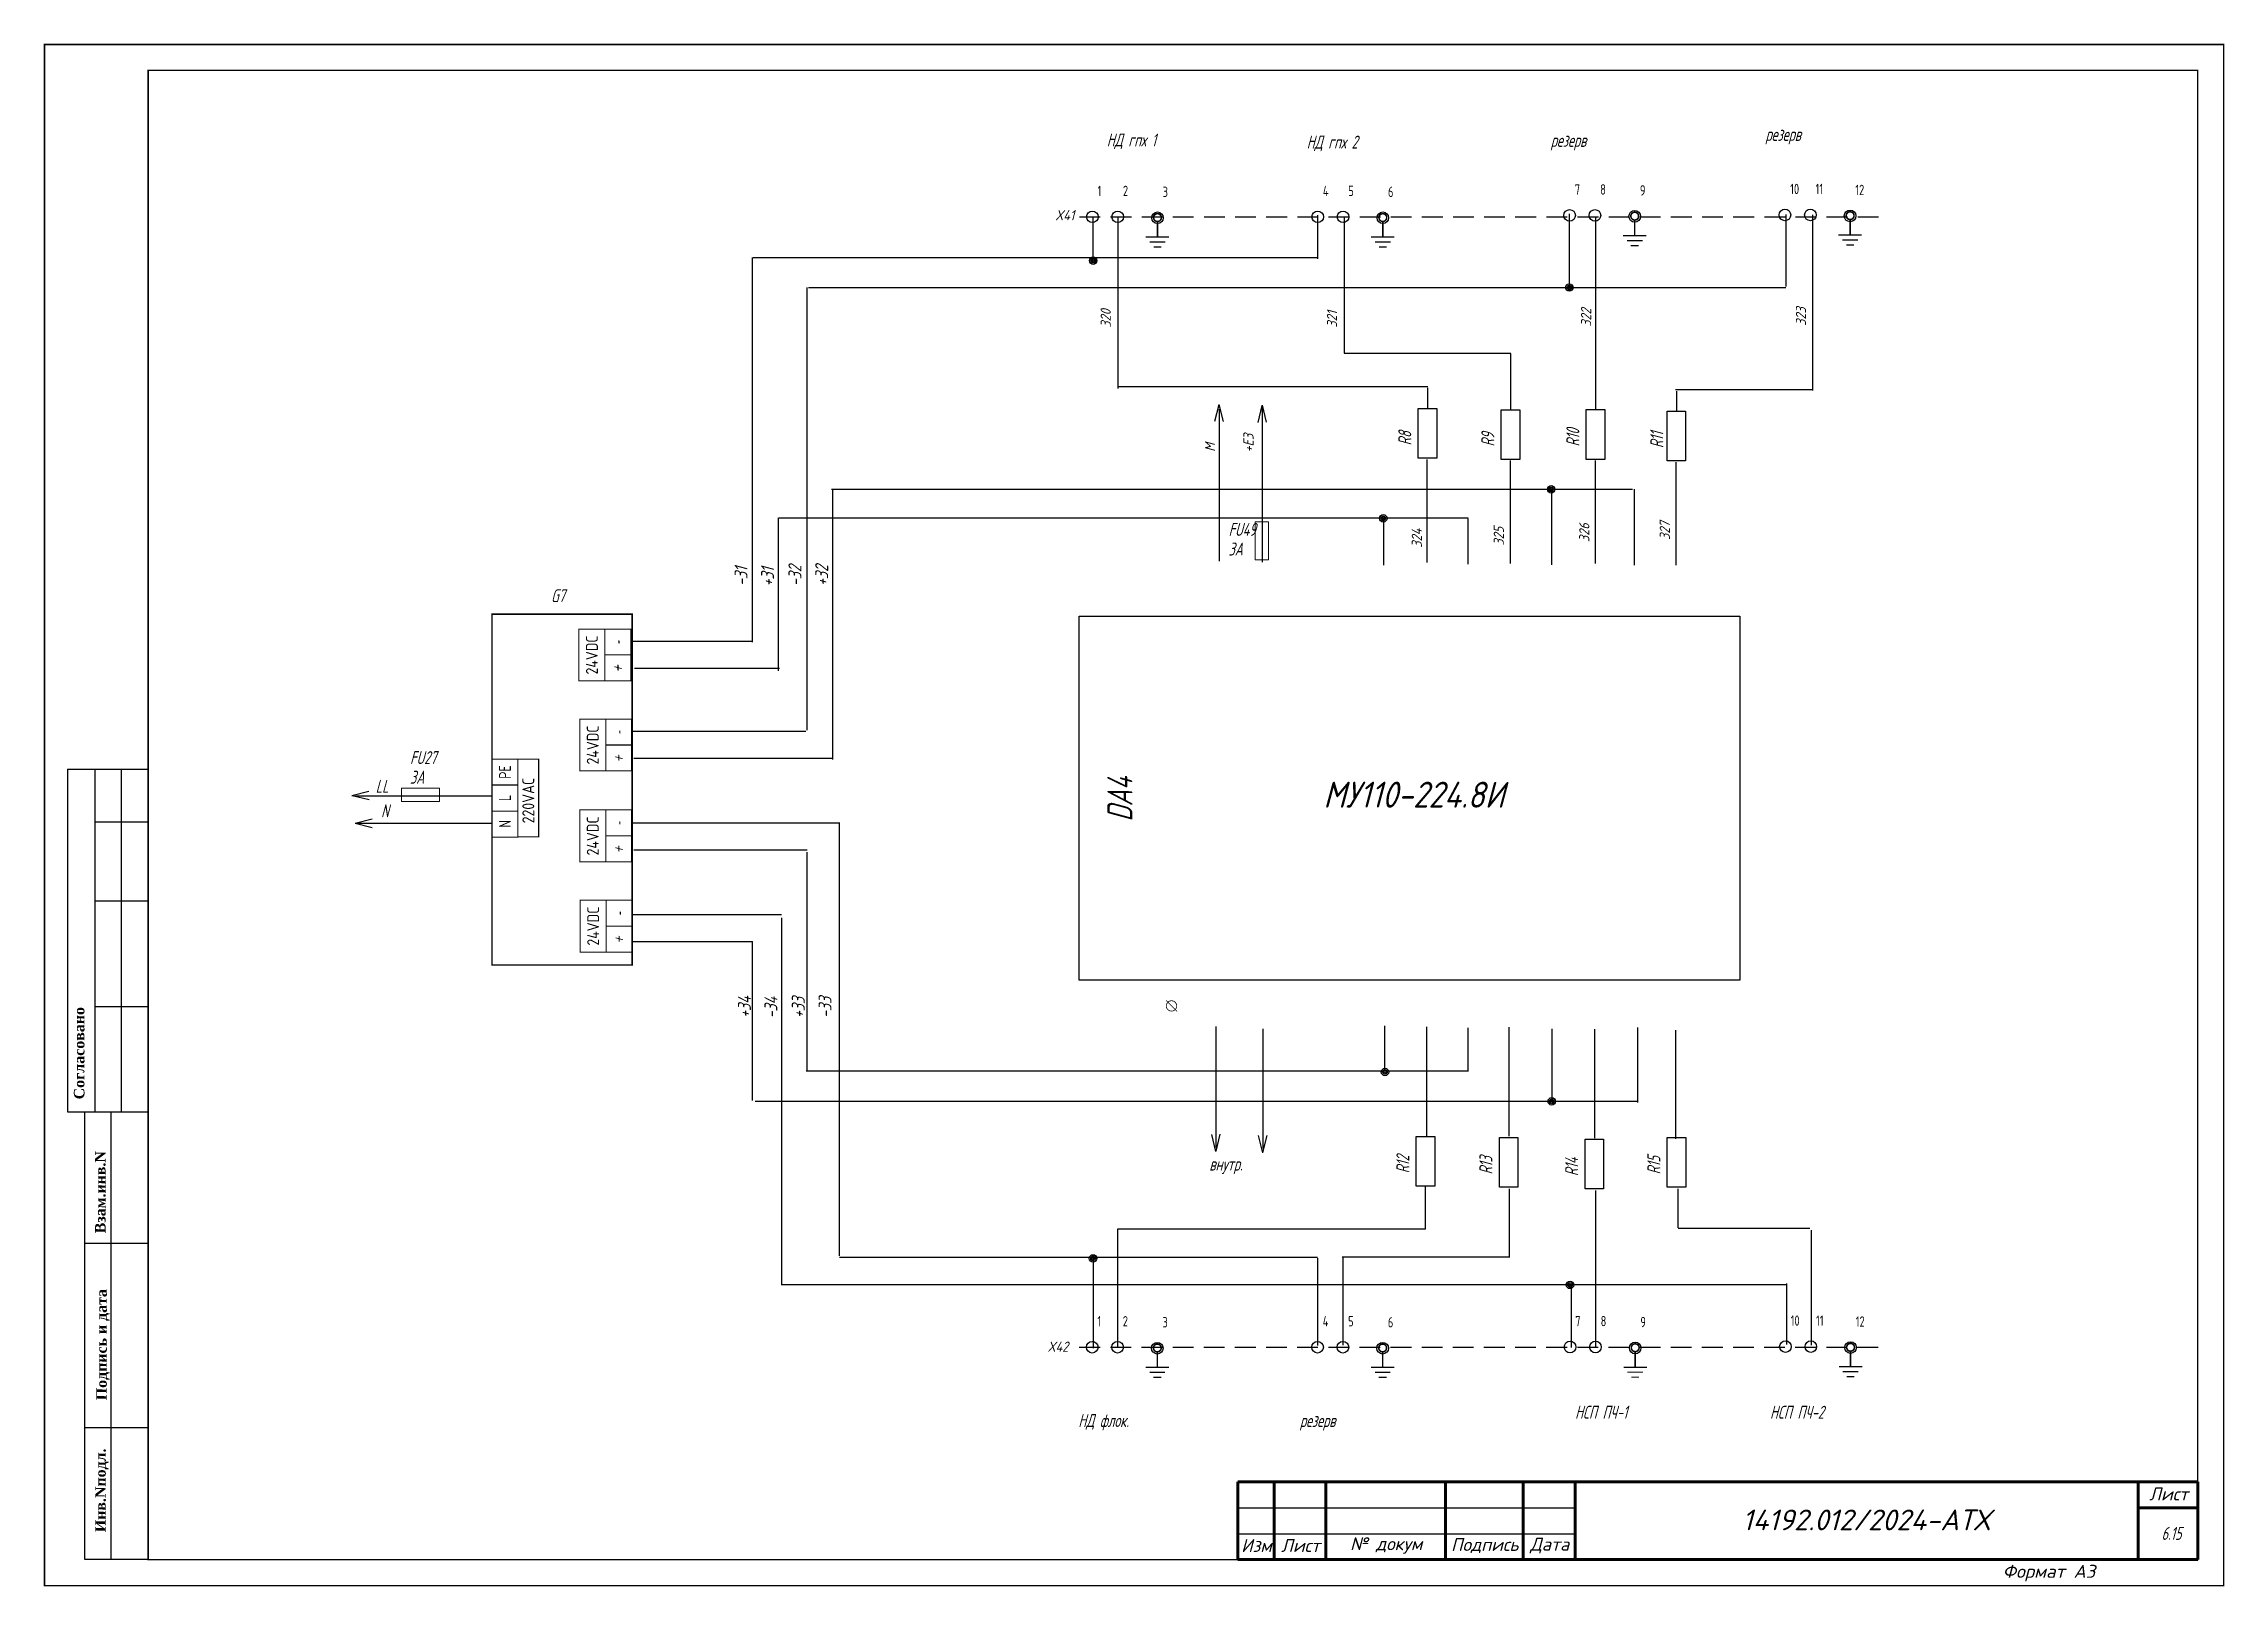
# Model space of a CAD drawing. Header units: millimetres. Extents: x 1463 to 10524, y 7125 to 13164.
# Drawn here: x 9192.5 to 9612.8, y 9092.4 to 9389.7 of the extents above; entities that cross this region are included whole.
import ezdxf
from ezdxf.enums import TextEntityAlignment as Align

# ---------------------------------------------------------------- set-up
doc = ezdxf.new("R2010")
doc.units = ezdxf.units.MM
doc.header["$LTSCALE"] = 4
doc.set_wipeout_variables(frame=1)
doc.linetypes.add('DASHED', pattern=[0.75, 0.5, -0.25])
doc.linetypes.add('SolidLine', pattern=[0])
for name, color, linetype, lineweight in [('_АК_ОФОРМЛ', 7, 'Continuous', 20), ('SHTAMP', 7, 'SolidLine', 25), ('Основеая', 5, 'Continuous', 60), ('СХЕМА', 7, 'Continuous', 25)]:
    doc.layers.add(name, color=color, linetype=linetype, lineweight=lineweight)
for name, color, linetype in [("Contact's", 104, 'Continuous'), ('LOC', 8, 'Continuous'), ('RED_2.5mm^2', 1, 'Continuous'), ('SYMS', 7, 'Continuous'), ('Вспомогательная', 1, 'Continuous'), ('Текст', 2, 'Continuous')]:
    doc.layers.add(name, color=color, linetype=linetype)
doc.styles.add('ISOCPEUR', font='isocpeui.ttf')
doc.styles.add('ISOCPEUR25.10.00', font='isocpeur.ttf', dxfattribs={"height": 2.5})
doc.styles.add('SC', font='wromrusc.shx', dxfattribs={"width": 0.8, "height": 2.5})
doc.styles.add('Simplex00.10.00', font='simplex.shx')
doc.styles.add('Simplex25.085.00', font='simplex.shx', dxfattribs={"width": 0.85, "oblique": 15, "height": 2.5})
doc.styles.add('Simplex25.085.15', font='GOST_A.TTF', dxfattribs={"width": 0.85, "oblique": 15, "height": 2.5})
doc.styles.add('STYLE1', font='timesbd.ttf')
doc.styles.add('WD', font='romans.shx')
doc.styles.add('ГОСТ', font='isocpeur.ttf', dxfattribs={"oblique": 15})
doc.styles.add('Стиль мой-1', font='GOST_A.TTF', dxfattribs={"width": 0.85, "oblique": 15, "height": 2.5})
doc.linetypes.add('Modbus_LINE', pattern='A,7.5,-4,["Modbus",Standard,S=2.5,R=0,X=-1.5,Y=-1.25],-15', length=26.5)

msp = doc.modelspace()

# ---------------------------------------------------------------- texts
at = {"style": 'Simplex25.085.15', "oblique": 15}
for s, height, width, p in [('резерв', 2.5, 0.85, (9524.36, 9370.92)), ('НД гпх 1', 2.5, 0.85, (9397.42, 9369.84)), ('НД гпх 2', 2.5, 0.85, (9435.95, 9369.44)), ('резерв', 2.5, 0.85, (9482.98, 9369.77)), ('X41', 1.961, 1.083459, (9387.49, 9355.62)), ('FU49', 2.5, 0.85, (9420.9, 9294.79)), ('3А', 2.5, 0.85, (9420.88, 9291.01)), ('G7', 2.5, 0.85, (9290.32, 9282.02)), ('FU27', 2.5, 0.85, (9263.14, 9250.82)), ('3А', 2.5, 0.85, (9263.12, 9247.04)), ('внутр.', 2.5, 0.85, (9417.18, 9172.49)), ('X42', 1.961, 1.083459, (9385.99, 9137.57)), ('НД флок.', 2.5, 0.85, (9391.93, 9123.07)), ('резерв', 2.5, 0.85, (9434.63, 9123.06)), ('НСП ПЧ-1', 2.5, 0.85, (9487.68, 9124.68)), ('НСП ПЧ-2', 2.5, 0.85, (9525.24, 9124.67))]:
    msp.add_text(s, height=height, dxfattribs=dict(at, width=width)).set_placement(p)
for s, height, width, p in [('323', 1.961, 1.083459, (9532.19, 9335.28)), ('320', 1.961, 1.083459, (9398.2, 9334.93)), ('321', 1.961, 1.083459, (9441.81, 9334.93)), ('322', 1.961, 1.083459, (9490.78, 9335.11)), ('+E3', 1.961, 1.083459, (9425.71, 9310.88)), ('M', 1.96, 1.083459, (9418.3, 9311.01)), ('326', 1.961, 1.083459, (9490.43, 9293.61)), ('327', 1.961, 1.083459, (9505.95, 9294.02)), ('324', 1.961, 1.083459, (9458.15, 9292.52)), ('325', 1.961, 1.083459, (9473.95, 9292.93)), ('DA4', 4.83, 0.879985, (9402.36, 9239.74))]:
    msp.add_text(s, height=height, rotation=90, dxfattribs=dict(at, width=width)).set_placement(p)
at = {"color": 7, "style": 'Simplex25.085.15', "oblique": 15, "width": 1.083459}
msp.add_text('МУ110-224.8И', height=5, dxfattribs=at).set_placement((9439.15, 9242.43))
at = {"color": 0, "lineweight": 25, "ltscale": 0.5, "style": 'STYLE1', "oblique": 1}
for s, height, p in [('Согласовано', 2.0309, (9200.38, 9186.2)), ('Взам.инв.N', 2.031, (9204.46, 9160.39)), ('Подпись и дата', 2.0309, (9204.69, 9128.22)), ('Инв.Nподл.', 2.031, (9204.49, 9102.79))]:
    msp.add_text(s, height=height, rotation=90, dxfattribs=at).set_placement(p)
at = {"color": 7, "lineweight": 25, "insert": (9600.71, 9103.82), "char_height": 2.5, "attachment_point": 1, "style": 'Стиль мой-1'}
msp.add_mtext_dynamic_manual_height_columns('6.15', width=5.3031, gutter_width=12.5, heights=[2.85], dxfattribs=at)
at = {"layer": '_АК_ОФОРМЛ', "color": 7, "char_height": 2.5, "width": 4.127, "attachment_point": 5, "style": 'Simplex25.085.15'}
for s, insert in [('LL', (9257.75, 9246.55)), ('N', (9258.3, 9241.82))]:
    msp.add_mtext(s, dxfattribs=dict(at, insert=insert))
at = {"layer": 'SHTAMP', "color": 0, "style": 'ISOCPEUR'}
msp.add_text('14192.012/2024-АТХ', height=4, dxfattribs=at).set_placement((9543.75, 9103.17), align=Align.CENTER)
at = {"layer": 'SYMS', "linetype": 'Continuous', "char_height": 2.5, "attachment_point": 1, "rotation": 90}
for s, insert, width in [('{\\fGOST type A|b0|i0|c0|p34;\\Q15;\\W0.85;\\C7;R\\fGOST type A|b0|i0|c204|p34;8}', (9453.61, 9312.24), 5.071), ('{\\fGOST type A|b0|i0|c0|p34;\\Q15;\\W0.85;\\C7;R\\fGOST type A|b0|i0|c204|p34;9}', (9469.61, 9312.03), 5.071), ('{\\fGOST type A|b0|i0|c0|p34;\\Q15;\\W0.85;\\C7;R1\\fGOST type A|b0|i0|c204|p34;0}', (9486, 9312.03), 5.071), ('{\\fGOST type A|b0|i0|c0|p34;\\Q15;\\W0.85;\\C7;R1\\fGOST type A|b0|i0|c204|p34;1}', (9502.17, 9311.72), 5.071), ('{\\Fsimplex|c204;\\Q15;\\W0.75;\\C0;-31}', (9325.68, 9285.14), 8.5407), ('{\\Fsimplex|c204;\\Q15;\\W0.75;\\C0;+31}', (9330.79, 9285.04), 8.5407), ('{\\Fsimplex|c204;\\Q15;\\W0.75;\\C0;-32}', (9336.07, 9285.09), 8.5407), ('{\\Fsimplex|c204;\\Q15;\\W0.75;\\C0;+32}', (9341.23, 9285.13), 8.5407), ('{\\Fsimplex|c204;\\Q15;\\W0.75;\\C0;+34}', (9326.33, 9201.9), 8.5407), ('{\\Fsimplex|c204;\\Q15;\\W0.75;\\C0;-34}', (9331.44, 9201.8), 8.5407), ('{\\Fsimplex|c204;\\Q15;\\W0.75;\\C0;+33}', (9336.72, 9201.85), 8.5407), ('{\\Fsimplex|c204;\\Q15;\\W0.75;\\C0;-33}', (9341.87, 9201.89), 8.5407), ('{\\fGOST type A|b0|i0|c0|p34;\\Q15;\\W0.85;\\C7;R\\fGOST type A|b0|i0|c204|p34;12}', (9453.23, 9171.97), 5.071), ('{\\fGOST type A|b0|i0|c0|p34;\\Q15;\\W0.85;\\C7;R\\fGOST type A|b0|i0|c204|p34;13}', (9469.24, 9171.76), 5.071), ('{\\fGOST type A|b0|i0|c0|p34;\\Q15;\\W0.85;\\C7;R\\fGOST type A|b0|i0|c204|p34;15}', (9501.61, 9171.77), 5.071), ('{\\fGOST type A|b0|i0|c0|p34;\\Q15;\\W0.85;\\C7;R\\fGOST type A|b0|i0|c204|p34;14}', (9485.76, 9171.43), 5.071)]:
    msp.add_mtext(s, dxfattribs=dict(at, insert=insert, width=width))
at = {"layer": 'Текст', "color": 7, "char_height": 2.5, "style": 'ГОСТ'}
for s, insert, width, attachment_point in [('{\\fISOCPEUR|b0|i0|c204|p34;Лист}', (9605.84, 9110.18), 11.4585, 6), ('{\\fISOCPEUR|b0|i0|c204|p34;Изм}', (9426.27, 9100.24), 7, 5), ('{\\fISOCPEUR|b0|i0|c204|p34;Лист}', (9434.77, 9100.24), 10, 5), ('{\\fISOCPEUR|b0|i0|c204|p34;№ докум}', (9451.27, 9100.24), 23, 5), ('{\\fISOCPEUR|b0|i0|c204|p34;Подпись}', (9470.27, 9100.24), 15, 5), ('{\\fISOCPEUR|b0|i0|c204|p34;Дата}', (9482.77, 9100.24), 10, 5)]:
    msp.add_mtext(s, dxfattribs=dict(at, insert=insert, width=width, attachment_point=attachment_point))

# ---------------------------------------------------------------- blocks, each defined once
blk = doc.blocks.new('Формат А3')
at = {"color": 0, "linetype": 'Continuous', "const_width": 0.3}
for points in [[(-420, 297), (0, 297), (0, 0), (-420, 0)], [(-400, 5), (-400, 292), (-5, 292), (-5, 5)]]:
    blk.add_lwpolyline(points, close=True, dxfattribs=at)
at = {"color": 0, "linetype": 'Continuous', "style": 'Simplex00.10.00', "oblique": 15}
blk.add_text('Формат А3', height=2.5, dxfattribs=at).set_placement((-33.67, 2.75), align=Align.MIDDLE_CENTER)
blk = doc.blocks.new('WDDOT')
for radius in [0.72, 0.449, 0.223]:
    blk.add_circle((0, 0), radius)
blk = doc.blocks.new('VT0W02')
blk.add_circle((0, 0), 0.0699)
at = {"style": 'WD'}
for tag, p, width in [('INST', (0.062, 0.42), 0.7), ('LOC', (0.062, 0.25), 0.7), ('DESC1', (0.053, -0.385), 0.8)]:
    blk.add_attdef(tag, p, '', height=0.125, dxfattribs=dict(at, width=width))
at = {"style": 'WD', "flags": 1}
for tag, p, height in [('X4TERM01', (-0.07, 0), 0.0125), ('X4TERMDESC01', (-0.055, -0.023), 0.025), ('X2TERMDESC01', (-0.006, 0.029), 0.025), ('STRIPSEQ', (0, 0), 0.00125), ('X2TERM01', (0, 0.07), 0.0125), ('X1TERMDESC01', (0.039, -0.003), 0.025), ('X1TERM01', (0.07, 0), 0.0125), ('LINKTERM', (0, -0.002), 0.00125), ('X8TERM01', (0, -0.07), 0.0125), ('X8TERMDESC01', (0, -0.054), 0.025)]:
    blk.add_attdef(tag, p, '', height=height, dxfattribs=at)
at = {"linetype": 'Continuous', "style": 'WD'}
for tag, p, height, width, flags in [('WIRENO', (0.062, 0.094), 0.125, 0.8, 8), ('TAGSTRIP', (0.053, -0.229), 0.125, 0.9, 8), ('DESC2', (0.053, -0.541), 0.125, 0.8, 8), ('CAT', (0.213, -0.406), 0.109, 0.8, 1), ('DESC3', (0.053, -0.698), 0.125, 0.8, 8)]:
    blk.add_attdef(tag, p, '', height=height, dxfattribs=dict(at, width=width, flags=flags))
at = {"linetype": 'Continuous', "style": 'WD', "width": 0.8, "flags": 1}
blk.add_attdef('MFG', text='', height=0.109, dxfattribs=at).set_placement((0.088, -0.406), align=Align.RIGHT)
at = {"style": 'WD', "width": 0.7, "flags": 1}
blk.add_attdef('ASSYCODE', (0.062, -0.281), '', height=0.01, dxfattribs=at)
blk = doc.blocks.new('PE - заземление')
at = {"color": 0, "linetype": 'Continuous', "lineweight": -2, "const_width": 0.3}
blk.add_lwpolyline([(-0.75, -0.75, -1), (0.75, -0.75, -1)], format="xyb", close=True, dxfattribs=at)
at = {"color": 0, "linetype": 'Continuous', "lineweight": -2}
for points, const_width in [([(0, -4.5), (0, -1.5)], 0.3), ([(-2.25, -4.5), (2.25, -4.5)], 0.25), ([(-1.5, -5.46), (1.5, -5.46)], 0.25), ([(-0.75, -6.42), (0.75, -6.42)], 0.25)]:
    blk.add_lwpolyline(points, dxfattribs=dict(at, const_width=const_width))
at = {"color": 0, "linetype": 'Continuous', "lineweight": 9, "style": 'ISOCPEUR25.10.00', "oblique": 10, "width": 0.85, "flags": 9}
blk.add_attdef('ТИП', (0, 0), '', height=2.5, dxfattribs=at)
blk = doc.blocks.new('Клеммное соединение')
at = {"linetype": 'Continuous'}
blk.add_wipeout([(0, -1), (-0.44, -0.9), (-0.6, -0.8), (-0.71, -0.7), (-0.8, -0.6), (-0.87, -0.5), (-0.92, -0.4), (-0.95, -0.3), (-0.98, -0.2), (-0.99, -0.1), (-0.99, 0), (-0.99, 0.1), (-0.98, 0.2), (-0.95, 0.3), (-0.92, 0.4), (-0.87, 0.5), (-0.8, 0.6), (-0.71, 0.7), (-0.6, 0.8), (-0.44, 0.9), (0, 1), (0.44, 0.9), (0.6, 0.8), (0.71, 0.7), (0.8, 0.6), (0.87, 0.5), (0.92, 0.4), (0.95, 0.3), (0.98, 0.2), (0.99, 0.1), (1, 0), (0.99, -0.1), (0.98, -0.2), (0.95, -0.3), (0.92, -0.4), (0.87, -0.5), (0.8, -0.6), (0.71, -0.7), (0.6, -0.8), (0.44, -0.9)], dxfattribs=at)
at = {"color": 0, "linetype": 'Continuous', "lineweight": -2, "const_width": 0.15}
blk.add_lwpolyline([(-1.06, -1.06), (1.06, 1.06)], dxfattribs=at)
blk.add_lwpolyline([(-1, 0, 1), (1, 0, 1)], format="xyb", close=True, dxfattribs=at)
blk = doc.blocks.new('PS4x145')
at = {"color": 0, "linetype": 'Continuous', "lineweight": -2}
for points, const_width in [([(-2.5, 0), (65.12, 0), (65.12, -27), (-2.5, -27)], 0.3), ([(22.15, 0), (27.15, 0), (27.15, -5), (22.15, -5)], 0.2), ([(27.15, 0), (32.15, 0), (32.15, -5), (27.15, -5)], 0.2), ([(32.2, 0), (37.2, 0), (37.2, -5), (32.2, -5)], 0.2), ([(22.2, -5), (37.2, -5), (37.2, -9), (22.2, -9)], 0.2), ([(52.25, -16.76), (62.25, -16.76), (62.25, -21.76), (52.25, -21.76)], 0.2), ([(0, -17), (10, -17), (10, -22), (0, -22)], 0.2), ([(17.38, -16.92), (27.38, -16.92), (27.38, -21.92), (17.38, -21.92)], 0.2), ([(34.9, -16.92), (44.9, -16.92), (44.9, -21.92), (34.9, -21.92)], 0.2), ([(0, -22), (5, -22), (5, -27), (0, -27)], 0.2), ([(5, -22), (10, -22), (10, -27), (5, -27)], 0.2), ([(17.38, -21.92), (22.38, -21.92), (22.38, -26.92), (17.38, -26.92)], 0.2), ([(22.38, -21.92), (27.38, -21.92), (27.38, -26.92), (22.38, -26.92)], 0.2), ([(34.9, -21.92), (39.9, -21.92), (39.9, -26.92), (34.9, -26.92)], 0.2), ([(39.9, -21.92), (44.9, -21.92), (44.9, -26.92), (39.9, -26.92)], 0.2), ([(52.25, -21.76), (57.25, -21.76), (57.25, -26.76), (52.25, -26.76)], 0.2), ([(57.25, -21.76), (62.25, -21.76), (62.25, -26.76), (57.25, -26.76)], 0.2)]:
    blk.add_lwpolyline(points, close=True, dxfattribs=dict(at, const_width=const_width))
at = {"color": 0, "linetype": 'Continuous', "lineweight": 9, "style": 'SC', "oblique": 15, "width": 0.85}
for s, p in [('+', (2.3, -24.5)), ('-', (7.3, -24.5)), ('+', (19.68, -24.42)), ('-', (24.68, -24.42)), ('+', (37.2, -24.42)), ('-', (42.2, -24.42)), ('+', (54.55, -24.26)), ('-', (59.55, -24.26))]:
    blk.add_text(s, height=2, dxfattribs=at).set_placement(p, align=Align.MIDDLE)
at = {"color": 0, "linetype": 'Continuous', "lineweight": -2, "style": 'Simplex25.085.00', "oblique": 10, "width": 0.8, "flags": 4}
blk.add_attdef('ЭЛЕМЕНТ', text='', height=2.5, dxfattribs=at).set_placement((39.01, -2.5), align=Align.MIDDLE_LEFT)
at = {"color": 0, "linetype": 'Continuous', "lineweight": 9, "style": 'ISOCPEUR25.10.00', "oblique": 10, "width": 0.85, "flags": 5}
blk.add_attdef('ТИП', text='', height=2.5, dxfattribs=at).set_placement((44.2, -2.5), align=Align.MIDDLE_LEFT)
at = {"color": 0, "linetype": 'Continuous', "lineweight": 9, "style": 'Simplex25.085.00', "width": 0.8}
for tag, flags, p in [('#(IN/VAC)', 8, (29.2, -7)), ('#(OUT/VDC)', 4, (5, -19.5)), ('#(OUT/VDC)', 4, (22.38, -19.42)), ('#(OUT/VDC)', 4, (39.9, -19.42)), ('#(OUT/VDC)', 4, (57.25, -19.26))]:
    blk.add_attdef(tag, text='', height=2.3, dxfattribs=dict(at, flags=flags)).set_placement(p, align=Align.MIDDLE)
at = {"color": 0, "linetype": 'Continuous', "lineweight": -2, "style": 'Simplex25.085.00', "width": 0.8, "flags": 4}
for p in [(5, -13.5), (22.38, -13.42), (39.9, -13.42), (57.25, -13.26)]:
    blk.add_attdef('#(A/VA)', text='', height=2.5, dxfattribs=at).set_placement(p, align=Align.MIDDLE)
at = {"layer": "Contact's", "linetype": 'Continuous', "lineweight": 9, "style": 'Simplex00.10.00', "width": 0.7, "flags": 8}
for tag, p in [('#(7/L)', (24.7, -2.5)), ('#(9/N)', (29.7, -2.5)), ('#(5/PE)', (34.7, -2.5))]:
    blk.add_attdef(tag, text='', height=2.3, dxfattribs=at).set_placement(p, align=Align.MIDDLE)

# ---------------------------------------------------------------- linework, layer by layer
at = {"linetype": 'DASHED', "ltscale": 2}
for p, q in [((9392.16, 9356.3), (9546.28, 9356.3)), ((9392.12, 9138.47), (9546.16, 9138.47))]:
    msp.add_line(p, q, dxfattribs=at)
at = {"color": 1, "ltscale": 0.2}
for p, q in [((9491.62, 9356.35), (9491.62, 9319.12)), ((9438.11, 9348.35), (9329.27, 9348.35)), ((9528.3, 9342.62), (9339.96, 9342.62)), ((9475.29, 9329.93), (9443.14, 9329.93)), ((9475.24, 9329.95), (9475.24, 9319.12)), ((9459.3, 9323.5), (9399.51, 9323.5)), ((9459.23, 9323.34), (9459.23, 9319.33)), ((9533.38, 9322.92), (9507.02, 9322.92)), ((9507.19, 9322.68), (9507.19, 9318.82)), ((9498.73, 9303.76), (9344.34, 9303.76)), ((9483.13, 9303.67), (9483.13, 9289.24)), ((9499.09, 9303.8), (9499.09, 9289.17)), ((9467.05, 9298.19), (9334.21, 9298.19)), ((9329.23, 9274.44), (9306.17, 9274.44)), ((9334.32, 9269.23), (9306.4, 9269.23)), ((9339.42, 9257.08), (9306.01, 9257.08)), ((9344.51, 9251.88), (9306.24, 9251.88)), ((9346, 9239.47), (9306.03, 9239.47)), ((9339.67, 9234.26), (9306.26, 9234.26)), ((9334.72, 9221.79), (9305.93, 9221.79)), ((9329.11, 9216.59), (9306.16, 9216.59)), ((9467.06, 9191.62), (9339.47, 9191.62)), ((9499.56, 9185.79), (9329.64, 9185.79)), ((9458.85, 9161.2), (9399.56, 9161.2)), ((9532.95, 9161.3), (9507.54, 9161.3)), ((9438.05, 9155.74), (9345.92, 9155.74)), ((9475.09, 9155.79), (9442.79, 9155.79)), ((9528.37, 9150.45), (9334.68, 9150.45))]:
    msp.add_line(p, q, dxfattribs=at)
at = {"lineweight": 30}
for p, q in [((9197.09, 9249.83), (9212.56, 9249.83)), ((9197.09, 9249.83), (9197.09, 9183.82)), ((9202.41, 9249.83), (9202.41, 9183.82)), ((9207.49, 9249.83), (9207.49, 9183.82)), ((9202.41, 9239.67), (9212.56, 9239.67)), ((9202.41, 9224.44), (9212.56, 9224.44)), ((9202.41, 9204.13), (9212.56, 9204.13)), ((9197.09, 9183.82), (9212.56, 9183.82)), ((9200.48, 9097.51), (9200.48, 9183.82)), ((9205.56, 9097.51), (9205.56, 9183.82)), ((9212.67, 9158.44), (9200.48, 9158.44)), ((9212.67, 9122.9), (9200.48, 9122.9))]:
    msp.add_line(p, q, dxfattribs=at)
at = {"linetype": 'Continuous', "ltscale": 0.6}
for points in [[(9457.45, 9319.33), (9461.02, 9319.33), (9461.02, 9309.75), (9457.45, 9309.75)], [(9473.46, 9319.12), (9477.02, 9319.12), (9477.02, 9309.54), (9473.46, 9309.54)], [(9489.84, 9319.13), (9493.41, 9319.13), (9493.41, 9309.54), (9489.84, 9309.54)], [(9505.41, 9318.83), (9508.98, 9318.83), (9508.98, 9309.24), (9505.41, 9309.24)], [(9457.07, 9179.06), (9460.64, 9179.06), (9460.64, 9169.48), (9457.07, 9169.48)], [(9473.08, 9178.85), (9476.65, 9178.85), (9476.65, 9169.27), (9473.08, 9169.27)], [(9489.6, 9178.52), (9493.17, 9178.52), (9493.17, 9168.94), (9489.6, 9168.94)], [(9505.45, 9178.86), (9509.02, 9178.86), (9509.02, 9169.28), (9505.45, 9169.28)]]:
    msp.add_lwpolyline(points, close=True, dxfattribs=at)
at = {"ltscale": 0.2}
msp.add_lwpolyline([(9392.11, 9279.32), (9519.44, 9279.32), (9519.44, 9209.19), (9392.11, 9209.19)], close=True, dxfattribs=at)
at = {"linetype": 'Continuous', "lineweight": -2}
msp.add_lwpolyline([(9212.67, 9200.84), (9212.67, 9161.84)], dxfattribs=at)
at = {"lineweight": 30}
msp.add_lwpolyline([(9212.67, 9097.51), (9200.48, 9097.51)], dxfattribs=at)
at = {"layer": 'RED_2.5mm^2', "linetype": 'Continuous', "ltscale": 0.2}
for p, q in [((9394.82, 9347.73), (9394.82, 9356.12)), ((9399.56, 9356.16), (9399.56, 9323.23)), ((9438.09, 9348.18), (9438.09, 9356.58)), ((9443.19, 9356.07), (9443.19, 9329.99)), ((9486.63, 9342.84), (9486.63, 9356.86)), ((9528.33, 9342.84), (9528.33, 9356.72)), ((9533.51, 9322.8), (9533.51, 9356.69)), ((9329.17, 9274.3), (9329.17, 9348.45)), ((9339.66, 9257.37), (9339.66, 9342.69)), ((9419.05, 9319.25), (9419.05, 9289.9)), ((9427.37, 9319.57), (9427.37, 9289.75)), ((9459.19, 9289.66), (9459.19, 9309.51)), ((9475.2, 9289.45), (9475.2, 9309.3)), ((9491.58, 9289.45), (9491.58, 9309.3)), ((9507.15, 9289.15), (9507.15, 9309)), ((9344.63, 9251.73), (9344.63, 9303.78)), ((9334.15, 9268.79), (9334.15, 9298.28)), ((9450.77, 9298.13), (9450.77, 9289.18)), ((9467.01, 9298.13), (9467.01, 9289.37)), ((9252.62, 9244.73), (9278.85, 9244.73)), ((9252.71, 9239.42), (9279.05, 9239.42)), ((9345.91, 9156.09), (9345.91, 9239.44)), ((9339.66, 9191.6), (9339.66, 9233.86)), ((9334.79, 9150.58), (9334.79, 9221.17)), ((9329.17, 9185.99), (9329.17, 9216.66)), ((9451.01, 9191.61), (9451.01, 9200.38)), ((9459.11, 9179.16), (9459.11, 9200.2)), ((9467.02, 9200.01), (9467.02, 9191.61)), ((9474.95, 9179.09), (9474.95, 9200.13)), ((9483.2, 9199.8), (9483.2, 9185.68)), ((9491.49, 9178.74), (9491.49, 9199.73)), ((9499.74, 9185.63), (9499.74, 9200.09)), ((9507.11, 9178.6), (9507.11, 9199.58)), ((9458.87, 9161.19), (9458.87, 9169.51)), ((9475.02, 9155.77), (9475.02, 9168.95)), ((9491.6, 9168.65), (9491.6, 9138.59)), ((9507.45, 9168.96), (9507.45, 9161.43)), ((9399.5, 9161.24), (9399.5, 9138.32)), ((9533.16, 9161.02), (9533.16, 9138.85)), ((9394.78, 9155.65), (9394.78, 9138.29)), ((9438.06, 9155.6), (9438.06, 9138.75)), ((9442.94, 9155.69), (9442.94, 9138.84)), ((9486.89, 9150.43), (9486.89, 9138.37)), ((9528.47, 9138.95), (9528.47, 9150.71))]:
    msp.add_line(p, q, dxfattribs=at)
at = {"layer": 'RED_2.5mm^2', "color": 6, "linetype": 'Modbus_LINE', "ltscale": 40}
for p, q in [((9418.48, 9176.96), (9418.48, 9200.27)), ((9427.54, 9176.77), (9427.54, 9199.8))]:
    msp.add_line(p, q, dxfattribs=at)
at = {"layer": 'SYMS', "linetype": 'Continuous', "ltscale": 0.2}
for p, q in [((9419.01, 9320.08), (9418.21, 9316.82)), ((9419.04, 9320.12), (9419.85, 9316.85)), ((9427.32, 9319.94), (9426.52, 9316.67)), ((9427.36, 9319.97), (9428.17, 9316.7)), ((9251.92, 9244.8), (9255.19, 9245.62)), ((9251.96, 9244.77), (9255.23, 9243.97)), ((9252.55, 9239.46), (9255.82, 9240.27)), ((9252.59, 9239.42), (9255.85, 9238.63))]:
    msp.add_line(p, q, dxfattribs=at)
at = {"layer": 'SYMS', "color": 6, "linetype": 'Continuous', "ltscale": 0.2}
for p, q in [((9418.46, 9176.17), (9417.65, 9179.45)), ((9418.5, 9176.21), (9419.3, 9179.48)), ((9427.48, 9175.94), (9426.67, 9179.22)), ((9427.51, 9175.98), (9428.31, 9179.25))]:
    msp.add_line(p, q, dxfattribs=at)
at = {"layer": 'Вспомогательная', "color": 7}
for p, q in [((9422.67, 9107.51), (9487.67, 9107.51)), ((9422.67, 9102.51), (9487.67, 9102.51)), ((9422.67, 9097.51), (9487.67, 9097.51))]:
    msp.add_line(p, q, dxfattribs=at)
at = {"layer": 'Основеая', "color": 7}
for p, q in [((9422.67, 9112.51), (9422.67, 9097.51)), ((9607.67, 9112.51), (9422.67, 9112.51)), ((9429.67, 9112.51), (9429.67, 9097.51)), ((9439.67, 9112.51), (9439.67, 9097.51)), ((9462.67, 9112.51), (9462.67, 9097.51)), ((9477.67, 9112.51), (9477.67, 9097.51)), ((9487.67, 9112.51), (9487.67, 9097.51)), ((9596.23, 9112.51), (9596.23, 9097.51)), ((9607.67, 9112.51), (9607.67, 9097.51)), ((9596.23, 9107.51), (9607.67, 9107.51)), ((9607.67, 9097.51), (9422.67, 9097.51))]:
    msp.add_line(p, q, dxfattribs=at)
at = {"layer": 'СХЕМА', "color": 7, "linetype": 'Continuous', "lineweight": 20, "ltscale": 30}
for points in [[(9425.99, 9297.49), (9428.56, 9297.49), (9428.56, 9290.17), (9425.99, 9290.17)], [(9268.81, 9246.2), (9268.81, 9243.62), (9261.49, 9243.62), (9261.49, 9246.2)]]:
    msp.add_lwpolyline(points, close=True, dxfattribs=at)

# ---------------------------------------------------------------- block references
for name, p in [('Формат А3', (9612.67, 9092.51)), ('PE - заземление', (9407.19, 9356.89)), ('PE - заземление', (9450.62, 9356.89)), ('PE - заземление', (9499.17, 9357.17)), ('PE - заземление', (9540.68, 9357.26)), ('PE - заземление', (9407.16, 9139.06)), ('PE - заземление', (9450.59, 9139.06)), ('PE - заземление', (9499.26, 9139.1)), ('PE - заземление', (9540.77, 9139.18))]:
    msp.add_blockref(name, p)
at = {"linetype": 'Continuous', "ltscale": 0.2}
ref = msp.add_blockref('PS4x145', (9278.93, 9214.6), dxfattribs=dict(at, rotation=90))
ref.add_attrib('#(IN/VAC)', '220VAC', dxfattribs={"color": 0, "linetype": 'Continuous', "lineweight": 9, "height": 2.3, "rotation": 90, "style": 'Simplex25.085.00', "width": 0.8, "flags": 8}).set_placement((9285.93, 9243.8), align=Align.MIDDLE)
ref.add_attrib('#(7/L)', 'N', dxfattribs={"layer": "Contact's", "linetype": 'Continuous', "lineweight": 9, "height": 2.3, "rotation": 90, "style": 'Simplex00.10.00', "width": 0.7, "flags": 8}).set_placement((9281.43, 9239.3), align=Align.MIDDLE)
ref.add_attrib('#(9/N)', 'L', dxfattribs={"layer": "Contact's", "linetype": 'Continuous', "lineweight": 9, "height": 2.3, "rotation": 90, "style": 'Simplex00.10.00', "width": 0.7, "flags": 8}).set_placement((9281.43, 9244.3), align=Align.MIDDLE)
ref.add_attrib('#(5/PE)', 'PE', dxfattribs={"layer": "Contact's", "linetype": 'Continuous', "lineweight": 9, "height": 2.3, "rotation": 90, "style": 'Simplex00.10.00', "width": 0.7, "flags": 8}).set_placement((9281.43, 9249.3), align=Align.MIDDLE)
ref.add_attrib('#(OUT/VDC)', '24VDC', dxfattribs={"color": 0, "linetype": 'Continuous', "lineweight": 9, "height": 2.3, "rotation": 90, "style": 'Simplex25.085.00', "width": 0.8, "flags": 4}).set_placement((9298.43, 9219.6), align=Align.MIDDLE)
ref.add_attrib('#(OUT/VDC)', '24VDC', dxfattribs={"color": 0, "linetype": 'Continuous', "lineweight": 9, "height": 2.3, "rotation": 90, "style": 'Simplex25.085.00', "width": 0.8, "flags": 4}).set_placement((9298.35, 9236.98), align=Align.MIDDLE)
ref.add_attrib('#(OUT/VDC)', '24VDC', dxfattribs={"color": 0, "linetype": 'Continuous', "lineweight": 9, "height": 2.3, "rotation": 90, "style": 'Simplex25.085.00', "width": 0.8, "flags": 4}).set_placement((9298.35, 9254.5), align=Align.MIDDLE)
ref.add_attrib('#(OUT/VDC)', '24VDC', dxfattribs={"color": 0, "linetype": 'Continuous', "lineweight": 9, "height": 2.3, "rotation": 90, "style": 'Simplex25.085.00', "width": 0.8, "flags": 4}).set_placement((9298.18, 9271.85), align=Align.MIDDLE)
at = {"layer": 'SYMS', "linetype": 'Continuous', "ltscale": 0.2}
ref = msp.add_blockref('VT0W02', (9394.64, 9356.28), dxfattribs=dict(at, xscale=16, yscale=16, zscale=16))
ref.add_attrib('LOC', '1', (9395.64, 9360.28), dxfattribs={"layer": 'LOC', "height": 2, "style": 'WD', "width": 0.7})
ref = msp.add_blockref('VT0W02', (9399.53, 9356.28), dxfattribs=dict(at, xscale=16, yscale=16, zscale=16))
ref.add_attrib('LOC', '2', (9400.53, 9360.28), dxfattribs={"layer": 'LOC', "height": 2, "style": 'WD', "width": 0.7})
ref = msp.add_blockref('VT0W02', (9407.19, 9356.1), dxfattribs=dict(at, xscale=16, yscale=16, zscale=16))
ref.add_attrib('LOC', '3', (9408.19, 9360.1), dxfattribs={"layer": 'LOC', "height": 2, "style": 'WD', "width": 0.7})
ref = msp.add_blockref('VT0W02', (9438.07, 9356.28), dxfattribs=dict(at, xscale=16, yscale=16, zscale=16))
ref.add_attrib('LOC', '4', (9439.07, 9360.28), dxfattribs={"layer": 'LOC', "height": 2, "style": 'WD', "width": 0.7})
ref = msp.add_blockref('VT0W02', (9442.96, 9356.28), dxfattribs=dict(at, xscale=16, yscale=16, zscale=16))
ref.add_attrib('LOC', '5', (9443.96, 9360.28), dxfattribs={"layer": 'LOC', "height": 2, "style": 'WD', "width": 0.7})
ref = msp.add_blockref('VT0W02', (9450.62, 9356.1), dxfattribs=dict(at, xscale=16, yscale=16, zscale=16))
ref.add_attrib('LOC', '6', (9451.62, 9360.1), dxfattribs={"layer": 'LOC', "height": 2, "style": 'WD', "width": 0.7})
ref = msp.add_blockref('VT0W02', (9486.62, 9356.56), dxfattribs=dict(at, xscale=16, yscale=16, zscale=16))
ref.add_attrib('LOC', '7', (9487.62, 9360.56), dxfattribs={"layer": 'LOC', "height": 2, "style": 'WD', "width": 0.7})
ref = msp.add_blockref('VT0W02', (9491.51, 9356.56), dxfattribs=dict(at, xscale=16, yscale=16, zscale=16))
ref.add_attrib('LOC', '8', (9492.51, 9360.56), dxfattribs={"layer": 'LOC', "height": 2, "style": 'WD', "width": 0.7})
ref = msp.add_blockref('VT0W02', (9499.17, 9356.38), dxfattribs=dict(at, xscale=16, yscale=16, zscale=16))
ref.add_attrib('LOC', '9', (9500.17, 9360.38), dxfattribs={"layer": 'LOC', "height": 2, "style": 'WD', "width": 0.7})
ref = msp.add_blockref('VT0W02', (9528.13, 9356.65), dxfattribs=dict(at, xscale=16, yscale=16, zscale=16))
ref.add_attrib('LOC', '10', (9529.13, 9360.65), dxfattribs={"layer": 'LOC', "height": 2, "style": 'WD', "width": 0.7})
ref = msp.add_blockref('VT0W02', (9533.02, 9356.65), dxfattribs=dict(at, xscale=16, yscale=16, zscale=16))
ref.add_attrib('LOC', '11', (9534.02, 9360.65), dxfattribs={"layer": 'LOC', "height": 2, "style": 'WD', "width": 0.7})
ref = msp.add_blockref('VT0W02', (9540.68, 9356.46), dxfattribs=dict(at, xscale=16, yscale=16, zscale=16))
ref.add_attrib('LOC', '12', (9541.68, 9360.46), dxfattribs={"layer": 'LOC', "height": 2, "style": 'WD', "width": 0.7})
for p, rotation in [((9394.8, 9347.84), 180), ((9486.55, 9342.66), 180), ((9483.06, 9303.77), 180), ((9450.71, 9298.18), 180), ((9451.04, 9191.49), 90), ((9483.17, 9185.83), 90), ((9394.77, 9155.56), 180), ((9486.7, 9150.46), 90)]:
    msp.add_blockref('WDDOT', p, dxfattribs=dict(at, rotation=rotation))
ref = msp.add_blockref('VT0W02', (9394.61, 9138.45), dxfattribs=dict(at, xscale=16, yscale=16, zscale=16))
ref.add_attrib('LOC', '1', (9395.61, 9142.45), dxfattribs={"layer": 'LOC', "height": 2, "style": 'WD', "width": 0.7})
ref = msp.add_blockref('VT0W02', (9399.5, 9138.45), dxfattribs=dict(at, xscale=16, yscale=16, zscale=16))
ref.add_attrib('LOC', '2', (9400.5, 9142.45), dxfattribs={"layer": 'LOC', "height": 2, "style": 'WD', "width": 0.7})
ref = msp.add_blockref('VT0W02', (9407.16, 9138.26), dxfattribs=dict(at, xscale=16, yscale=16, zscale=16))
ref.add_attrib('LOC', '3', (9408.16, 9142.26), dxfattribs={"layer": 'LOC', "height": 2, "style": 'WD', "width": 0.7})
ref = msp.add_blockref('VT0W02', (9438.04, 9138.45), dxfattribs=dict(at, xscale=16, yscale=16, zscale=16))
ref.add_attrib('LOC', '4', (9439.04, 9142.45), dxfattribs={"layer": 'LOC', "height": 2, "style": 'WD', "width": 0.7})
ref = msp.add_blockref('VT0W02', (9442.93, 9138.45), dxfattribs=dict(at, xscale=16, yscale=16, zscale=16))
ref.add_attrib('LOC', '5', (9443.93, 9142.45), dxfattribs={"layer": 'LOC', "height": 2, "style": 'WD', "width": 0.7})
ref = msp.add_blockref('VT0W02', (9450.59, 9138.26), dxfattribs=dict(at, xscale=16, yscale=16, zscale=16))
ref.add_attrib('LOC', '6', (9451.59, 9142.26), dxfattribs={"layer": 'LOC', "height": 2, "style": 'WD', "width": 0.7})
ref = msp.add_blockref('VT0W02', (9486.71, 9138.49), dxfattribs=dict(at, xscale=16, yscale=16, zscale=16))
ref.add_attrib('LOC', '7', (9487.71, 9142.49), dxfattribs={"layer": 'LOC', "height": 2, "style": 'WD', "width": 0.7})
ref = msp.add_blockref('VT0W02', (9491.6, 9138.49), dxfattribs=dict(at, xscale=16, yscale=16, zscale=16))
ref.add_attrib('LOC', '8', (9492.6, 9142.49), dxfattribs={"layer": 'LOC', "height": 2, "style": 'WD', "width": 0.7})
ref = msp.add_blockref('VT0W02', (9499.26, 9138.3), dxfattribs=dict(at, xscale=16, yscale=16, zscale=16))
ref.add_attrib('LOC', '9', (9500.26, 9142.3), dxfattribs={"layer": 'LOC', "height": 2, "style": 'WD', "width": 0.7})
ref = msp.add_blockref('VT0W02', (9528.22, 9138.57), dxfattribs=dict(at, xscale=16, yscale=16, zscale=16))
ref.add_attrib('LOC', '10', (9529.22, 9142.57), dxfattribs={"layer": 'LOC', "height": 2, "style": 'WD', "width": 0.7})
ref = msp.add_blockref('VT0W02', (9533.11, 9138.57), dxfattribs=dict(at, xscale=16, yscale=16, zscale=16))
ref.add_attrib('LOC', '11', (9534.11, 9142.57), dxfattribs={"layer": 'LOC', "height": 2, "style": 'WD', "width": 0.7})
ref = msp.add_blockref('VT0W02', (9540.77, 9138.39), dxfattribs=dict(at, xscale=16, yscale=16, zscale=16))
ref.add_attrib('LOC', '12', (9541.77, 9142.39), dxfattribs={"layer": 'LOC', "height": 2, "style": 'WD', "width": 0.7})

msp.set_redraw_order([(e.dxf.handle, doc.entitydb.next_handle()) for e in msp.query("TEXT MTEXT ATTDEF DIMENSION ARC_DIMENSION")])  # texts and dimensions are drawn at this point

# ---------------------------------------------------------------- next in the draw order: block references
at = {"rotation": 90}
msp.add_blockref('Клеммное соединение', (9409.89, 9204.22), dxfattribs=at)

doc.saveas('drawing.dxf')
